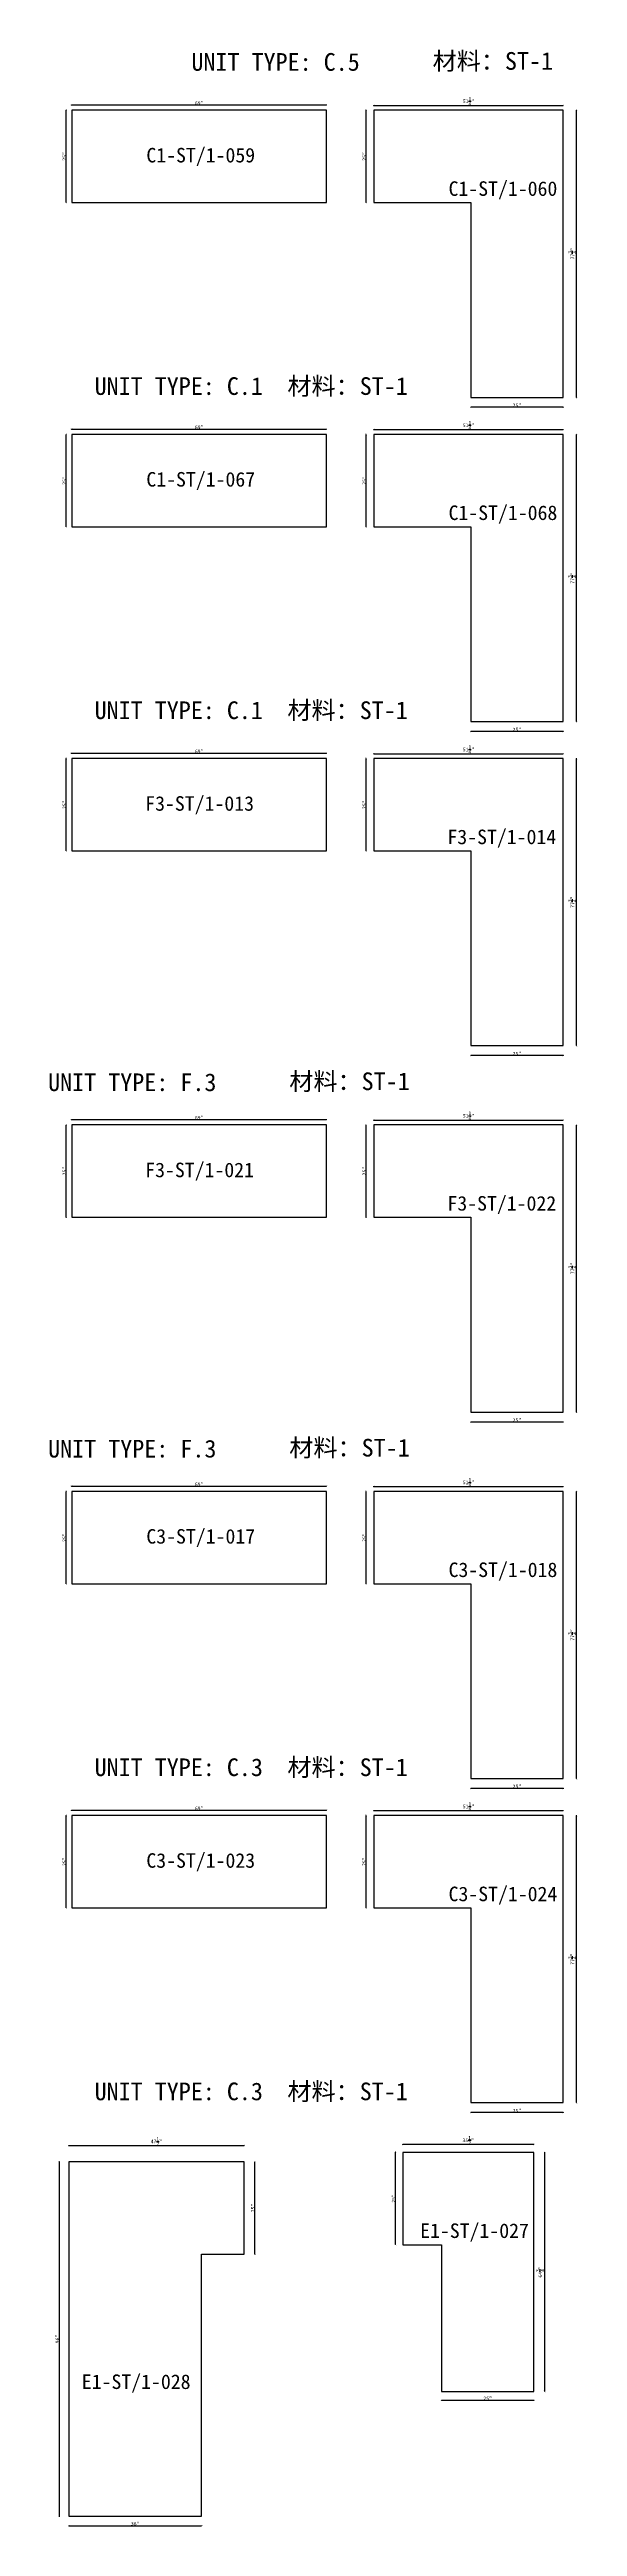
# Model space of a CAD drawing. Header units: millimetres. Extents: x -46962 to 137822, y -48342 to 2116.
# Drawn here: x 15665 to 19297, y -30064 to -13028 of the extents above; entities that cross this region are included whole.
import ezdxf
from ezdxf.enums import TextEntityAlignment as Align

# ---------------------------------------------------------------- set-up
doc = ezdxf.new("R2010")
doc.units = ezdxf.units.MM
doc.layers.add('COUNTERTOP_NUMBER', color=3, linetype='Continuous')
doc.layers.add('COUNTERTOPS', color=7, linetype='Continuous')
doc.styles.add('样式 1', font='')
doc.styles.get('样式 1').set_extended_font_data('NSimSun')
doc.dimstyles.new('副本 ISO-25', dxfattribs={"dimtxt": 25, "dimasz": 10, "dimexe": 1.5, "dimexo": 0.5, "dimtad": 1, "dimlfac": 0.03937, "dimlunit": 5, "dimtxsty": '样式 1', "dimblk": 'ARCHTICK', "dimcen": 2.5, "dimclrd": 256, "dimclrt": 1, "dimazin": 3, "dimtfac": 1, "dimtmove": 0, "dimatfit": 3, "dimfxlon": 1})

# ---------------------------------------------------------------- blocks, each defined once
blk = doc.blocks.new('_ArchTick')
at = {"color": 0, "linetype": 'ByBlock', "const_width": 0.15}
blk.add_lwpolyline([(-0.5, -0.5), (0.5, 0.5)], dxfattribs=at)
blk = doc.blocks.new('*D789')
at = {"color": 0, "lineweight": -2, "transparency": 16777216}
for p, q in [((15781, -13445), (15779, -13445)), ((15781, -14080), (15779, -14080))]:
    blk.add_line(p, q, dxfattribs=at)
at = {"lineweight": -2, "transparency": 16777216}
blk.add_line((15780, -14080), (15780, -13445), dxfattribs=at)
at = {"layer": 'Defpoints', "color": 0, "transparency": 16777216}
for p in [(15780, -13445), (15817, -13445), (15817, -14080)]:
    blk.add_point(p, dxfattribs=at)
at = {"lineweight": -2, "transparency": 16777216, "xscale": 10, "yscale": 10, "zscale": 10}
for p, rotation in [((15780, -13445), 90), ((15780, -14080), 270)]:
    blk.add_blockref('_ArchTick', p, dxfattribs=dict(at, rotation=rotation))
at = {"color": 1, "transparency": 16777216, "insert": (15767, -13763), "char_height": 25, "attachment_point": 5, "rotation": 90, "style": '样式 1'}
blk.add_mtext('\\A1;25"', dxfattribs=at)
blk = doc.blocks.new('*D790')
at = {"color": 0, "lineweight": -2, "transparency": 16777216}
for p, q in [((15817, -13410), (15817, -13407)), ((17570, -13410), (17570, -13407))]:
    blk.add_line(p, q, dxfattribs=at)
at = {"lineweight": -2, "transparency": 16777216}
blk.add_line((15817, -13409), (17570, -13409), dxfattribs=at)
at = {"layer": 'Defpoints', "color": 0, "transparency": 16777216}
for p in [(15817, -13445), (17570, -13409), (17570, -13445)]:
    blk.add_point(p, dxfattribs=at)
at = {"lineweight": -2, "transparency": 16777216, "xscale": 10, "yscale": 10, "zscale": 10, "rotation": 180}
blk.add_blockref('_ArchTick', (15817, -13409), dxfattribs=at)
at = {"lineweight": -2, "transparency": 16777216, "xscale": 10, "yscale": 10, "zscale": 10}
blk.add_blockref('_ArchTick', (17570, -13409), dxfattribs=at)
at = {"color": 1, "transparency": 16777216, "insert": (16694, -13396), "char_height": 25, "attachment_point": 5, "style": '样式 1'}
blk.add_mtext('\\A1;69"', dxfattribs=at)
blk = doc.blocks.new('*D791')
at = {"color": 0, "lineweight": -2, "transparency": 16777216}
for p, q in [((17896, -13413), (17896, -13410)), ((19198, -13413), (19198, -13410))]:
    blk.add_line(p, q, dxfattribs=at)
at = {"lineweight": -2, "transparency": 16777216}
blk.add_line((17896, -13412), (19198, -13412), dxfattribs=at)
at = {"layer": 'Defpoints', "color": 0, "transparency": 16777216}
for p in [(17896, -13445), (19198, -13412), (19198, -13445)]:
    blk.add_point(p, dxfattribs=at)
at = {"lineweight": -2, "transparency": 16777216, "xscale": 10, "yscale": 10, "zscale": 10, "rotation": 180}
blk.add_blockref('_ArchTick', (17896, -13412), dxfattribs=at)
at = {"lineweight": -2, "transparency": 16777216, "xscale": 10, "yscale": 10, "zscale": 10}
blk.add_blockref('_ArchTick', (19198, -13412), dxfattribs=at)
at = {"color": 1, "transparency": 16777216, "insert": (18547, -13383), "char_height": 25, "attachment_point": 5, "style": '样式 1'}
blk.add_mtext('\\A1;51{\\H1x;\\S1/4;}"', dxfattribs=at)
blk = doc.blocks.new('*D792')
at = {"color": 0, "lineweight": -2, "transparency": 16777216}
for p, q in [((17844, -13445), (17841, -13445)), ((17844, -14080), (17841, -14080))]:
    blk.add_line(p, q, dxfattribs=at)
at = {"lineweight": -2, "transparency": 16777216}
blk.add_line((17843, -14080), (17843, -13445), dxfattribs=at)
at = {"layer": 'Defpoints', "color": 0, "transparency": 16777216}
for p in [(17843, -13445), (17896, -13445), (17896, -14080)]:
    blk.add_point(p, dxfattribs=at)
at = {"lineweight": -2, "transparency": 16777216, "xscale": 10, "yscale": 10, "zscale": 10}
for p, rotation in [((17843, -13445), 90), ((17843, -14080), 270)]:
    blk.add_blockref('_ArchTick', p, dxfattribs=dict(at, rotation=rotation))
at = {"color": 1, "transparency": 16777216, "insert": (17830, -13763), "char_height": 25, "attachment_point": 5, "rotation": 90, "style": '样式 1'}
blk.add_mtext('\\A1;25"', dxfattribs=at)
blk = doc.blocks.new('*D785')
at = {"color": 0, "lineweight": -2, "transparency": 16777216}
for p, q in [((18563, -15487), (18563, -15490)), ((19198, -15487), (19198, -15490))]:
    blk.add_line(p, q, dxfattribs=at)
at = {"lineweight": -2, "transparency": 16777216}
blk.add_line((19198, -15488), (18563, -15488), dxfattribs=at)
at = {"layer": 'Defpoints', "color": 0, "transparency": 16777216}
for p in [(18563, -15420), (18563, -15488), (19198, -15420)]:
    blk.add_point(p, dxfattribs=at)
at = {"lineweight": -2, "transparency": 16777216, "xscale": 10, "yscale": 10, "zscale": 10, "rotation": 180}
blk.add_blockref('_ArchTick', (18563, -15488), dxfattribs=at)
at = {"lineweight": -2, "transparency": 16777216, "xscale": 10, "yscale": 10, "zscale": 10}
blk.add_blockref('_ArchTick', (19198, -15488), dxfattribs=at)
at = {"color": 1, "transparency": 16777216, "insert": (18880, -15475), "char_height": 25, "attachment_point": 5, "style": '样式 1'}
blk.add_mtext('\\A1;25"', dxfattribs=at)
blk = doc.blocks.new('*D786')
at = {"color": 0, "lineweight": -2, "transparency": 16777216}
for p, q in [((19290, -13445), (19293, -13445)), ((19290, -15420), (19293, -15420))]:
    blk.add_line(p, q, dxfattribs=at)
at = {"lineweight": -2, "transparency": 16777216}
blk.add_line((19291, -15420), (19291, -13445), dxfattribs=at)
at = {"layer": 'Defpoints', "color": 0, "transparency": 16777216}
for p in [(19198, -13445), (19291, -13445), (19198, -15420)]:
    blk.add_point(p, dxfattribs=at)
at = {"lineweight": -2, "transparency": 16777216, "xscale": 10, "yscale": 10, "zscale": 10}
for p, rotation in [((19291, -13445), 90), ((19291, -15420), 270)]:
    blk.add_blockref('_ArchTick', p, dxfattribs=dict(at, rotation=rotation))
at = {"color": 1, "transparency": 16777216, "insert": (19262, -14432), "char_height": 25, "attachment_point": 5, "rotation": 90, "style": '样式 1'}
blk.add_mtext('\\A1;77{\\H1x;\\S3/4;}"', dxfattribs=at)
blk = doc.blocks.new('*D799')
at = {"color": 0, "lineweight": -2, "transparency": 16777216}
for p, q in [((15781, -15675), (15779, -15675)), ((15781, -16310), (15779, -16310))]:
    blk.add_line(p, q, dxfattribs=at)
at = {"lineweight": -2, "transparency": 16777216}
blk.add_line((15780, -16310), (15780, -15675), dxfattribs=at)
at = {"layer": 'Defpoints', "color": 0, "transparency": 16777216}
for p in [(15780, -15675), (15817, -15675), (15817, -16310)]:
    blk.add_point(p, dxfattribs=at)
at = {"lineweight": -2, "transparency": 16777216, "xscale": 10, "yscale": 10, "zscale": 10}
for p, rotation in [((15780, -15675), 90), ((15780, -16310), 270)]:
    blk.add_blockref('_ArchTick', p, dxfattribs=dict(at, rotation=rotation))
at = {"color": 1, "transparency": 16777216, "insert": (15767, -15992), "char_height": 25, "attachment_point": 5, "rotation": 90, "style": '样式 1'}
blk.add_mtext('\\A1;25"', dxfattribs=at)
blk = doc.blocks.new('*D800')
at = {"color": 0, "lineweight": -2, "transparency": 16777216}
for p, q in [((15817, -15639), (15817, -15637)), ((17570, -15639), (17570, -15637))]:
    blk.add_line(p, q, dxfattribs=at)
at = {"lineweight": -2, "transparency": 16777216}
blk.add_line((15817, -15638), (17570, -15638), dxfattribs=at)
at = {"layer": 'Defpoints', "color": 0, "transparency": 16777216}
for p in [(17570, -15638), (15817, -15675), (17570, -15675)]:
    blk.add_point(p, dxfattribs=at)
at = {"lineweight": -2, "transparency": 16777216, "xscale": 10, "yscale": 10, "zscale": 10, "rotation": 180}
blk.add_blockref('_ArchTick', (15817, -15638), dxfattribs=at)
at = {"lineweight": -2, "transparency": 16777216, "xscale": 10, "yscale": 10, "zscale": 10}
blk.add_blockref('_ArchTick', (17570, -15638), dxfattribs=at)
at = {"color": 1, "transparency": 16777216, "insert": (16694, -15625), "char_height": 25, "attachment_point": 5, "style": '样式 1'}
blk.add_mtext('\\A1;69"', dxfattribs=at)
blk = doc.blocks.new('*D801')
at = {"color": 0, "lineweight": -2, "transparency": 16777216}
for p, q in [((17896, -15643), (17896, -15640)), ((19198, -15643), (19198, -15640))]:
    blk.add_line(p, q, dxfattribs=at)
at = {"lineweight": -2, "transparency": 16777216}
blk.add_line((17896, -15642), (19198, -15642), dxfattribs=at)
at = {"layer": 'Defpoints', "color": 0, "transparency": 16777216}
for p in [(19198, -15642), (17896, -15675), (19198, -15675)]:
    blk.add_point(p, dxfattribs=at)
at = {"lineweight": -2, "transparency": 16777216, "xscale": 10, "yscale": 10, "zscale": 10, "rotation": 180}
blk.add_blockref('_ArchTick', (17896, -15642), dxfattribs=at)
at = {"lineweight": -2, "transparency": 16777216, "xscale": 10, "yscale": 10, "zscale": 10}
blk.add_blockref('_ArchTick', (19198, -15642), dxfattribs=at)
at = {"color": 1, "transparency": 16777216, "insert": (18547, -15612), "char_height": 25, "attachment_point": 5, "style": '样式 1'}
blk.add_mtext('\\A1;51{\\H1x;\\S1/4;}"', dxfattribs=at)
blk = doc.blocks.new('*D802')
at = {"color": 0, "lineweight": -2, "transparency": 16777216}
for p, q in [((17844, -15675), (17841, -15675)), ((17844, -16310), (17841, -16310))]:
    blk.add_line(p, q, dxfattribs=at)
at = {"lineweight": -2, "transparency": 16777216}
blk.add_line((17843, -16310), (17843, -15675), dxfattribs=at)
at = {"layer": 'Defpoints', "color": 0, "transparency": 16777216}
for p in [(17843, -15675), (17896, -15675), (17896, -16310)]:
    blk.add_point(p, dxfattribs=at)
at = {"lineweight": -2, "transparency": 16777216, "xscale": 10, "yscale": 10, "zscale": 10}
for p, rotation in [((17843, -15675), 90), ((17843, -16310), 270)]:
    blk.add_blockref('_ArchTick', p, dxfattribs=dict(at, rotation=rotation))
at = {"color": 1, "transparency": 16777216, "insert": (17830, -15992), "char_height": 25, "attachment_point": 5, "rotation": 90, "style": '样式 1'}
blk.add_mtext('\\A1;25"', dxfattribs=at)
blk = doc.blocks.new('*D795')
at = {"color": 0, "lineweight": -2, "transparency": 16777216}
for p, q in [((18563, -17717), (18563, -17719)), ((19198, -17717), (19198, -17719))]:
    blk.add_line(p, q, dxfattribs=at)
at = {"lineweight": -2, "transparency": 16777216}
blk.add_line((19198, -17718), (18563, -17718), dxfattribs=at)
at = {"layer": 'Defpoints', "color": 0, "transparency": 16777216}
for p in [(18563, -17649), (18563, -17718), (19198, -17649)]:
    blk.add_point(p, dxfattribs=at)
at = {"lineweight": -2, "transparency": 16777216, "xscale": 10, "yscale": 10, "zscale": 10, "rotation": 180}
blk.add_blockref('_ArchTick', (18563, -17718), dxfattribs=at)
at = {"lineweight": -2, "transparency": 16777216, "xscale": 10, "yscale": 10, "zscale": 10}
blk.add_blockref('_ArchTick', (19198, -17718), dxfattribs=at)
at = {"color": 1, "transparency": 16777216, "insert": (18880, -17705), "char_height": 25, "attachment_point": 5, "style": '样式 1'}
blk.add_mtext('\\A1;25"', dxfattribs=at)
blk = doc.blocks.new('*D796')
at = {"color": 0, "lineweight": -2, "transparency": 16777216}
for p, q in [((19290, -15675), (19293, -15675)), ((19290, -17649), (19293, -17649))]:
    blk.add_line(p, q, dxfattribs=at)
at = {"lineweight": -2, "transparency": 16777216}
blk.add_line((19291, -17649), (19291, -15675), dxfattribs=at)
at = {"layer": 'Defpoints', "color": 0, "transparency": 16777216}
for p in [(19198, -15675), (19291, -15675), (19198, -17649)]:
    blk.add_point(p, dxfattribs=at)
at = {"lineweight": -2, "transparency": 16777216, "xscale": 10, "yscale": 10, "zscale": 10}
for p, rotation in [((19291, -15675), 90), ((19291, -17649), 270)]:
    blk.add_blockref('_ArchTick', p, dxfattribs=dict(at, rotation=rotation))
at = {"color": 1, "transparency": 16777216, "insert": (19262, -16662), "char_height": 25, "attachment_point": 5, "rotation": 90, "style": '样式 1'}
blk.add_mtext('\\A1;77{\\H1x;\\S3/4;}"', dxfattribs=at)
blk = doc.blocks.new('*D805')
at = {"color": 0, "lineweight": -2, "transparency": 16777216}
for p, q in [((15781, -17904), (15779, -17904)), ((15781, -18539), (15779, -18539))]:
    blk.add_line(p, q, dxfattribs=at)
at = {"lineweight": -2, "transparency": 16777216}
blk.add_line((15780, -18539), (15780, -17904), dxfattribs=at)
at = {"layer": 'Defpoints', "color": 0, "transparency": 16777216}
for p in [(15780, -17904), (15817, -17904), (15817, -18539)]:
    blk.add_point(p, dxfattribs=at)
at = {"lineweight": -2, "transparency": 16777216, "xscale": 10, "yscale": 10, "zscale": 10}
for p, rotation in [((15780, -17904), 90), ((15780, -18539), 270)]:
    blk.add_blockref('_ArchTick', p, dxfattribs=dict(at, rotation=rotation))
at = {"color": 1, "transparency": 16777216, "insert": (15767, -18222), "char_height": 25, "attachment_point": 5, "rotation": 90, "style": '样式 1'}
blk.add_mtext('\\A1;25"', dxfattribs=at)
blk = doc.blocks.new('*D806')
at = {"color": 0, "lineweight": -2, "transparency": 16777216}
for p, q in [((15817, -17869), (15817, -17866)), ((17570, -17869), (17570, -17866))]:
    blk.add_line(p, q, dxfattribs=at)
at = {"lineweight": -2, "transparency": 16777216}
blk.add_line((15817, -17868), (17570, -17868), dxfattribs=at)
at = {"layer": 'Defpoints', "color": 0, "transparency": 16777216}
for p in [(17570, -17868), (15817, -17904), (17570, -17904)]:
    blk.add_point(p, dxfattribs=at)
at = {"lineweight": -2, "transparency": 16777216, "xscale": 10, "yscale": 10, "zscale": 10, "rotation": 180}
blk.add_blockref('_ArchTick', (15817, -17868), dxfattribs=at)
at = {"lineweight": -2, "transparency": 16777216, "xscale": 10, "yscale": 10, "zscale": 10}
blk.add_blockref('_ArchTick', (17570, -17868), dxfattribs=at)
at = {"color": 1, "transparency": 16777216, "insert": (16694, -17855), "char_height": 25, "attachment_point": 5, "style": '样式 1'}
blk.add_mtext('\\A1;69"', dxfattribs=at)
blk = doc.blocks.new('*D807')
at = {"color": 0, "lineweight": -2, "transparency": 16777216}
for p, q in [((17896, -17872), (17896, -17870)), ((19198, -17872), (19198, -17870))]:
    blk.add_line(p, q, dxfattribs=at)
at = {"lineweight": -2, "transparency": 16777216}
blk.add_line((17896, -17871), (19198, -17871), dxfattribs=at)
at = {"layer": 'Defpoints', "color": 0, "transparency": 16777216}
for p in [(19198, -17871), (17896, -17904), (19198, -17904)]:
    blk.add_point(p, dxfattribs=at)
at = {"lineweight": -2, "transparency": 16777216, "xscale": 10, "yscale": 10, "zscale": 10, "rotation": 180}
blk.add_blockref('_ArchTick', (17896, -17871), dxfattribs=at)
at = {"lineweight": -2, "transparency": 16777216, "xscale": 10, "yscale": 10, "zscale": 10}
blk.add_blockref('_ArchTick', (19198, -17871), dxfattribs=at)
at = {"color": 1, "transparency": 16777216, "insert": (18547, -17842), "char_height": 25, "attachment_point": 5, "style": '样式 1'}
blk.add_mtext('\\A1;51{\\H1x;\\S1/4;}"', dxfattribs=at)
blk = doc.blocks.new('*D808')
at = {"color": 0, "lineweight": -2, "transparency": 16777216}
for p, q in [((17844, -17904), (17841, -17904)), ((17844, -18539), (17841, -18539))]:
    blk.add_line(p, q, dxfattribs=at)
at = {"lineweight": -2, "transparency": 16777216}
blk.add_line((17843, -18539), (17843, -17904), dxfattribs=at)
at = {"layer": 'Defpoints', "color": 0, "transparency": 16777216}
for p in [(17843, -17904), (17896, -17904), (17896, -18539)]:
    blk.add_point(p, dxfattribs=at)
at = {"lineweight": -2, "transparency": 16777216, "xscale": 10, "yscale": 10, "zscale": 10}
for p, rotation in [((17843, -17904), 90), ((17843, -18539), 270)]:
    blk.add_blockref('_ArchTick', p, dxfattribs=dict(at, rotation=rotation))
at = {"color": 1, "transparency": 16777216, "insert": (17830, -18222), "char_height": 25, "attachment_point": 5, "rotation": 90, "style": '样式 1'}
blk.add_mtext('\\A1;25"', dxfattribs=at)
blk = doc.blocks.new('*D809')
at = {"color": 0, "lineweight": -2, "transparency": 16777216}
for p, q in [((18563, -19946), (18563, -19949)), ((19198, -19946), (19198, -19949))]:
    blk.add_line(p, q, dxfattribs=at)
at = {"lineweight": -2, "transparency": 16777216}
blk.add_line((19198, -19947), (18563, -19947), dxfattribs=at)
at = {"layer": 'Defpoints', "color": 0, "transparency": 16777216}
for p in [(18563, -19879), (19198, -19879), (18563, -19947)]:
    blk.add_point(p, dxfattribs=at)
at = {"lineweight": -2, "transparency": 16777216, "xscale": 10, "yscale": 10, "zscale": 10, "rotation": 180}
blk.add_blockref('_ArchTick', (18563, -19947), dxfattribs=at)
at = {"lineweight": -2, "transparency": 16777216, "xscale": 10, "yscale": 10, "zscale": 10}
blk.add_blockref('_ArchTick', (19198, -19947), dxfattribs=at)
at = {"color": 1, "transparency": 16777216, "insert": (18880, -19934), "char_height": 25, "attachment_point": 5, "style": '样式 1'}
blk.add_mtext('\\A1;25"', dxfattribs=at)
blk = doc.blocks.new('*D810')
at = {"color": 0, "lineweight": -2, "transparency": 16777216}
for p, q in [((19290, -17904), (19293, -17904)), ((19290, -19879), (19293, -19879))]:
    blk.add_line(p, q, dxfattribs=at)
at = {"lineweight": -2, "transparency": 16777216}
blk.add_line((19291, -19879), (19291, -17904), dxfattribs=at)
at = {"layer": 'Defpoints', "color": 0, "transparency": 16777216}
for p in [(19198, -17904), (19291, -17904), (19198, -19879)]:
    blk.add_point(p, dxfattribs=at)
at = {"lineweight": -2, "transparency": 16777216, "xscale": 10, "yscale": 10, "zscale": 10}
for p, rotation in [((19291, -17904), 90), ((19291, -19879), 270)]:
    blk.add_blockref('_ArchTick', p, dxfattribs=dict(at, rotation=rotation))
at = {"color": 1, "transparency": 16777216, "insert": (19262, -18892), "char_height": 25, "attachment_point": 5, "rotation": 90, "style": '样式 1'}
blk.add_mtext('\\A1;77{\\H1x;\\S3/4;}"', dxfattribs=at)
blk = doc.blocks.new('*D817')
at = {"color": 0, "lineweight": -2, "transparency": 16777216}
for p, q in [((15781, -20425), (15779, -20425)), ((15781, -21060), (15779, -21060))]:
    blk.add_line(p, q, dxfattribs=at)
at = {"lineweight": -2, "transparency": 16777216}
blk.add_line((15780, -21060), (15780, -20425), dxfattribs=at)
at = {"layer": 'Defpoints', "color": 0, "transparency": 16777216}
for p in [(15780, -20425), (15817, -20425), (15817, -21060)]:
    blk.add_point(p, dxfattribs=at)
at = {"lineweight": -2, "transparency": 16777216, "xscale": 10, "yscale": 10, "zscale": 10}
for p, rotation in [((15780, -20425), 90), ((15780, -21060), 270)]:
    blk.add_blockref('_ArchTick', p, dxfattribs=dict(at, rotation=rotation))
at = {"color": 1, "transparency": 16777216, "insert": (15767, -20742), "char_height": 25, "attachment_point": 5, "rotation": 90, "style": '样式 1'}
blk.add_mtext('\\A1;25"', dxfattribs=at)
blk = doc.blocks.new('*D818')
at = {"color": 0, "lineweight": -2, "transparency": 16777216}
for p, q in [((15817, -20389), (15817, -20387)), ((17570, -20389), (17570, -20387))]:
    blk.add_line(p, q, dxfattribs=at)
at = {"lineweight": -2, "transparency": 16777216}
blk.add_line((15817, -20388), (17570, -20388), dxfattribs=at)
at = {"layer": 'Defpoints', "color": 0, "transparency": 16777216}
for p in [(15817, -20425), (17570, -20388), (17570, -20425)]:
    blk.add_point(p, dxfattribs=at)
at = {"lineweight": -2, "transparency": 16777216, "xscale": 10, "yscale": 10, "zscale": 10, "rotation": 180}
blk.add_blockref('_ArchTick', (15817, -20388), dxfattribs=at)
at = {"lineweight": -2, "transparency": 16777216, "xscale": 10, "yscale": 10, "zscale": 10}
blk.add_blockref('_ArchTick', (17570, -20388), dxfattribs=at)
at = {"color": 1, "transparency": 16777216, "insert": (16694, -20375), "char_height": 25, "attachment_point": 5, "style": '样式 1'}
blk.add_mtext('\\A1;69"', dxfattribs=at)
blk = doc.blocks.new('*D819')
at = {"color": 0, "lineweight": -2, "transparency": 16777216}
for p, q in [((17896, -20392), (17896, -20390)), ((19198, -20392), (19198, -20390))]:
    blk.add_line(p, q, dxfattribs=at)
at = {"lineweight": -2, "transparency": 16777216}
blk.add_line((17896, -20391), (19198, -20391), dxfattribs=at)
at = {"layer": 'Defpoints', "color": 0, "transparency": 16777216}
for p in [(17896, -20425), (19198, -20391), (19198, -20425)]:
    blk.add_point(p, dxfattribs=at)
at = {"lineweight": -2, "transparency": 16777216, "xscale": 10, "yscale": 10, "zscale": 10, "rotation": 180}
blk.add_blockref('_ArchTick', (17896, -20391), dxfattribs=at)
at = {"lineweight": -2, "transparency": 16777216, "xscale": 10, "yscale": 10, "zscale": 10}
blk.add_blockref('_ArchTick', (19198, -20391), dxfattribs=at)
at = {"color": 1, "transparency": 16777216, "insert": (18547, -20362), "char_height": 25, "attachment_point": 5, "style": '样式 1'}
blk.add_mtext('\\A1;51{\\H1x;\\S1/4;}"', dxfattribs=at)
blk = doc.blocks.new('*D820')
at = {"color": 0, "lineweight": -2, "transparency": 16777216}
for p, q in [((17844, -20425), (17841, -20425)), ((17844, -21060), (17841, -21060))]:
    blk.add_line(p, q, dxfattribs=at)
at = {"lineweight": -2, "transparency": 16777216}
blk.add_line((17843, -21060), (17843, -20425), dxfattribs=at)
at = {"layer": 'Defpoints', "color": 0, "transparency": 16777216}
for p in [(17843, -20425), (17896, -20425), (17896, -21060)]:
    blk.add_point(p, dxfattribs=at)
at = {"lineweight": -2, "transparency": 16777216, "xscale": 10, "yscale": 10, "zscale": 10}
for p, rotation in [((17843, -20425), 90), ((17843, -21060), 270)]:
    blk.add_blockref('_ArchTick', p, dxfattribs=dict(at, rotation=rotation))
at = {"color": 1, "transparency": 16777216, "insert": (17830, -20742), "char_height": 25, "attachment_point": 5, "rotation": 90, "style": '样式 1'}
blk.add_mtext('\\A1;25"', dxfattribs=at)
blk = doc.blocks.new('*D821')
at = {"color": 0, "lineweight": -2, "transparency": 16777216}
for p, q in [((18563, -22467), (18563, -22469)), ((19198, -22467), (19198, -22469))]:
    blk.add_line(p, q, dxfattribs=at)
at = {"lineweight": -2, "transparency": 16777216}
blk.add_line((19198, -22468), (18563, -22468), dxfattribs=at)
at = {"layer": 'Defpoints', "color": 0, "transparency": 16777216}
for p in [(18563, -22399), (18563, -22468), (19198, -22399)]:
    blk.add_point(p, dxfattribs=at)
at = {"lineweight": -2, "transparency": 16777216, "xscale": 10, "yscale": 10, "zscale": 10, "rotation": 180}
blk.add_blockref('_ArchTick', (18563, -22468), dxfattribs=at)
at = {"lineweight": -2, "transparency": 16777216, "xscale": 10, "yscale": 10, "zscale": 10}
blk.add_blockref('_ArchTick', (19198, -22468), dxfattribs=at)
at = {"color": 1, "transparency": 16777216, "insert": (18880, -22455), "char_height": 25, "attachment_point": 5, "style": '样式 1'}
blk.add_mtext('\\A1;25"', dxfattribs=at)
blk = doc.blocks.new('*D822')
at = {"color": 0, "lineweight": -2, "transparency": 16777216}
for p, q in [((19290, -20425), (19293, -20425)), ((19290, -22399), (19293, -22399))]:
    blk.add_line(p, q, dxfattribs=at)
at = {"lineweight": -2, "transparency": 16777216}
blk.add_line((19291, -22399), (19291, -20425), dxfattribs=at)
at = {"layer": 'Defpoints', "color": 0, "transparency": 16777216}
for p in [(19198, -20425), (19291, -20425), (19198, -22399)]:
    blk.add_point(p, dxfattribs=at)
at = {"lineweight": -2, "transparency": 16777216, "xscale": 10, "yscale": 10, "zscale": 10}
for p, rotation in [((19291, -20425), 90), ((19291, -22399), 270)]:
    blk.add_blockref('_ArchTick', p, dxfattribs=dict(at, rotation=rotation))
at = {"color": 1, "transparency": 16777216, "insert": (19262, -21412), "char_height": 25, "attachment_point": 5, "rotation": 90, "style": '样式 1'}
blk.add_mtext('\\A1;77{\\H1x;\\S3/4;}"', dxfattribs=at)
blk = doc.blocks.new('*D833')
at = {"color": 0, "lineweight": -2, "transparency": 16777216}
for p, q in [((15781, -22945), (15779, -22945)), ((15781, -23580), (15779, -23580))]:
    blk.add_line(p, q, dxfattribs=at)
at = {"lineweight": -2, "transparency": 16777216}
blk.add_line((15780, -23580), (15780, -22945), dxfattribs=at)
at = {"layer": 'Defpoints', "color": 0, "transparency": 16777216}
for p in [(15780, -22945), (15817, -22945), (15817, -23580)]:
    blk.add_point(p, dxfattribs=at)
at = {"lineweight": -2, "transparency": 16777216, "xscale": 10, "yscale": 10, "zscale": 10}
for p, rotation in [((15780, -22945), 90), ((15780, -23580), 270)]:
    blk.add_blockref('_ArchTick', p, dxfattribs=dict(at, rotation=rotation))
at = {"color": 1, "transparency": 16777216, "insert": (15767, -23263), "char_height": 25, "attachment_point": 5, "rotation": 90, "style": '样式 1'}
blk.add_mtext('\\A1;25"', dxfattribs=at)
blk = doc.blocks.new('*D834')
at = {"color": 0, "lineweight": -2, "transparency": 16777216}
for p, q in [((15817, -22910), (15817, -22907)), ((17570, -22910), (17570, -22907))]:
    blk.add_line(p, q, dxfattribs=at)
at = {"lineweight": -2, "transparency": 16777216}
blk.add_line((15817, -22909), (17570, -22909), dxfattribs=at)
at = {"layer": 'Defpoints', "color": 0, "transparency": 16777216}
for p in [(15817, -22945), (17570, -22909), (17570, -22945)]:
    blk.add_point(p, dxfattribs=at)
at = {"lineweight": -2, "transparency": 16777216, "xscale": 10, "yscale": 10, "zscale": 10, "rotation": 180}
blk.add_blockref('_ArchTick', (15817, -22909), dxfattribs=at)
at = {"lineweight": -2, "transparency": 16777216, "xscale": 10, "yscale": 10, "zscale": 10}
blk.add_blockref('_ArchTick', (17570, -22909), dxfattribs=at)
at = {"color": 1, "transparency": 16777216, "insert": (16694, -22896), "char_height": 25, "attachment_point": 5, "style": '样式 1'}
blk.add_mtext('\\A1;69"', dxfattribs=at)
blk = doc.blocks.new('*D835')
at = {"color": 0, "lineweight": -2, "transparency": 16777216}
for p, q in [((17896, -22913), (17896, -22910)), ((19198, -22913), (19198, -22910))]:
    blk.add_line(p, q, dxfattribs=at)
at = {"lineweight": -2, "transparency": 16777216}
blk.add_line((17896, -22912), (19198, -22912), dxfattribs=at)
at = {"layer": 'Defpoints', "color": 0, "transparency": 16777216}
for p in [(17896, -22945), (19198, -22912), (19198, -22945)]:
    blk.add_point(p, dxfattribs=at)
at = {"lineweight": -2, "transparency": 16777216, "xscale": 10, "yscale": 10, "zscale": 10, "rotation": 180}
blk.add_blockref('_ArchTick', (17896, -22912), dxfattribs=at)
at = {"lineweight": -2, "transparency": 16777216, "xscale": 10, "yscale": 10, "zscale": 10}
blk.add_blockref('_ArchTick', (19198, -22912), dxfattribs=at)
at = {"color": 1, "transparency": 16777216, "insert": (18547, -22883), "char_height": 25, "attachment_point": 5, "style": '样式 1'}
blk.add_mtext('\\A1;51{\\H1x;\\S1/4;}"', dxfattribs=at)
blk = doc.blocks.new('*D836')
at = {"color": 0, "lineweight": -2, "transparency": 16777216}
for p, q in [((17844, -22945), (17841, -22945)), ((17844, -23580), (17841, -23580))]:
    blk.add_line(p, q, dxfattribs=at)
at = {"lineweight": -2, "transparency": 16777216}
blk.add_line((17843, -23580), (17843, -22945), dxfattribs=at)
at = {"layer": 'Defpoints', "color": 0, "transparency": 16777216}
for p in [(17843, -22945), (17896, -22945), (17896, -23580)]:
    blk.add_point(p, dxfattribs=at)
at = {"lineweight": -2, "transparency": 16777216, "xscale": 10, "yscale": 10, "zscale": 10}
for p, rotation in [((17843, -22945), 90), ((17843, -23580), 270)]:
    blk.add_blockref('_ArchTick', p, dxfattribs=dict(at, rotation=rotation))
at = {"color": 1, "transparency": 16777216, "insert": (17830, -23263), "char_height": 25, "attachment_point": 5, "rotation": 90, "style": '样式 1'}
blk.add_mtext('\\A1;25"', dxfattribs=at)
blk = doc.blocks.new('*D837')
at = {"color": 0, "lineweight": -2, "transparency": 16777216}
for p, q in [((18563, -24987), (18563, -24990)), ((19198, -24987), (19198, -24990))]:
    blk.add_line(p, q, dxfattribs=at)
at = {"lineweight": -2, "transparency": 16777216}
blk.add_line((19198, -24988), (18563, -24988), dxfattribs=at)
at = {"layer": 'Defpoints', "color": 0, "transparency": 16777216}
for p in [(18563, -24920), (18563, -24988), (19198, -24920)]:
    blk.add_point(p, dxfattribs=at)
at = {"lineweight": -2, "transparency": 16777216, "xscale": 10, "yscale": 10, "zscale": 10, "rotation": 180}
blk.add_blockref('_ArchTick', (18563, -24988), dxfattribs=at)
at = {"lineweight": -2, "transparency": 16777216, "xscale": 10, "yscale": 10, "zscale": 10}
blk.add_blockref('_ArchTick', (19198, -24988), dxfattribs=at)
at = {"color": 1, "transparency": 16777216, "insert": (18880, -24975), "char_height": 25, "attachment_point": 5, "style": '样式 1'}
blk.add_mtext('\\A1;25"', dxfattribs=at)
blk = doc.blocks.new('*D838')
at = {"color": 0, "lineweight": -2, "transparency": 16777216}
for p, q in [((19290, -22945), (19293, -22945)), ((19290, -24920), (19293, -24920))]:
    blk.add_line(p, q, dxfattribs=at)
at = {"lineweight": -2, "transparency": 16777216}
blk.add_line((19291, -24920), (19291, -22945), dxfattribs=at)
at = {"layer": 'Defpoints', "color": 0, "transparency": 16777216}
for p in [(19198, -22945), (19291, -22945), (19198, -24920)]:
    blk.add_point(p, dxfattribs=at)
at = {"lineweight": -2, "transparency": 16777216, "xscale": 10, "yscale": 10, "zscale": 10}
for p, rotation in [((19291, -22945), 90), ((19291, -24920), 270)]:
    blk.add_blockref('_ArchTick', p, dxfattribs=dict(at, rotation=rotation))
at = {"color": 1, "transparency": 16777216, "insert": (19262, -23932), "char_height": 25, "attachment_point": 5, "rotation": 90, "style": '样式 1'}
blk.add_mtext('\\A1;77{\\H1x;\\S3/4;}"', dxfattribs=at)
blk = doc.blocks.new('*D845')
at = {"color": 0, "lineweight": -2, "transparency": 16777216}
for p, q in [((15781, -25175), (15779, -25175)), ((15781, -25810), (15779, -25810))]:
    blk.add_line(p, q, dxfattribs=at)
at = {"lineweight": -2, "transparency": 16777216}
blk.add_line((15780, -25810), (15780, -25175), dxfattribs=at)
at = {"layer": 'Defpoints', "color": 0, "transparency": 16777216}
for p in [(15780, -25175), (15817, -25175), (15817, -25810)]:
    blk.add_point(p, dxfattribs=at)
at = {"lineweight": -2, "transparency": 16777216, "xscale": 10, "yscale": 10, "zscale": 10}
for p, rotation in [((15780, -25175), 90), ((15780, -25810), 270)]:
    blk.add_blockref('_ArchTick', p, dxfattribs=dict(at, rotation=rotation))
at = {"color": 1, "transparency": 16777216, "insert": (15767, -25492), "char_height": 25, "attachment_point": 5, "rotation": 90, "style": '样式 1'}
blk.add_mtext('\\A1;25"', dxfattribs=at)
blk = doc.blocks.new('*D846')
at = {"color": 0, "lineweight": -2, "transparency": 16777216}
for p, q in [((15817, -25139), (15817, -25137)), ((17570, -25139), (17570, -25137))]:
    blk.add_line(p, q, dxfattribs=at)
at = {"lineweight": -2, "transparency": 16777216}
blk.add_line((15817, -25138), (17570, -25138), dxfattribs=at)
at = {"layer": 'Defpoints', "color": 0, "transparency": 16777216}
for p in [(15817, -25175), (17570, -25138), (17570, -25175)]:
    blk.add_point(p, dxfattribs=at)
at = {"lineweight": -2, "transparency": 16777216, "xscale": 10, "yscale": 10, "zscale": 10, "rotation": 180}
blk.add_blockref('_ArchTick', (15817, -25138), dxfattribs=at)
at = {"lineweight": -2, "transparency": 16777216, "xscale": 10, "yscale": 10, "zscale": 10}
blk.add_blockref('_ArchTick', (17570, -25138), dxfattribs=at)
at = {"color": 1, "transparency": 16777216, "insert": (16694, -25125), "char_height": 25, "attachment_point": 5, "style": '样式 1'}
blk.add_mtext('\\A1;69"', dxfattribs=at)
blk = doc.blocks.new('*D847')
at = {"color": 0, "lineweight": -2, "transparency": 16777216}
for p, q in [((17896, -25142), (17896, -25140)), ((19198, -25142), (19198, -25140))]:
    blk.add_line(p, q, dxfattribs=at)
at = {"lineweight": -2, "transparency": 16777216}
blk.add_line((17896, -25141), (19198, -25141), dxfattribs=at)
at = {"layer": 'Defpoints', "color": 0, "transparency": 16777216}
for p in [(17896, -25175), (19198, -25141), (19198, -25175)]:
    blk.add_point(p, dxfattribs=at)
at = {"lineweight": -2, "transparency": 16777216, "xscale": 10, "yscale": 10, "zscale": 10, "rotation": 180}
blk.add_blockref('_ArchTick', (17896, -25141), dxfattribs=at)
at = {"lineweight": -2, "transparency": 16777216, "xscale": 10, "yscale": 10, "zscale": 10}
blk.add_blockref('_ArchTick', (19198, -25141), dxfattribs=at)
at = {"color": 1, "transparency": 16777216, "insert": (18547, -25112), "char_height": 25, "attachment_point": 5, "style": '样式 1'}
blk.add_mtext('\\A1;51{\\H1x;\\S1/4;}"', dxfattribs=at)
blk = doc.blocks.new('*D848')
at = {"color": 0, "lineweight": -2, "transparency": 16777216}
for p, q in [((17844, -25175), (17841, -25175)), ((17844, -25810), (17841, -25810))]:
    blk.add_line(p, q, dxfattribs=at)
at = {"lineweight": -2, "transparency": 16777216}
blk.add_line((17843, -25810), (17843, -25175), dxfattribs=at)
at = {"layer": 'Defpoints', "color": 0, "transparency": 16777216}
for p in [(17843, -25175), (17896, -25175), (17896, -25810)]:
    blk.add_point(p, dxfattribs=at)
at = {"lineweight": -2, "transparency": 16777216, "xscale": 10, "yscale": 10, "zscale": 10}
for p, rotation in [((17843, -25175), 90), ((17843, -25810), 270)]:
    blk.add_blockref('_ArchTick', p, dxfattribs=dict(at, rotation=rotation))
at = {"color": 1, "transparency": 16777216, "insert": (17830, -25492), "char_height": 25, "attachment_point": 5, "rotation": 90, "style": '样式 1'}
blk.add_mtext('\\A1;25"', dxfattribs=at)
blk = doc.blocks.new('*D849')
at = {"color": 0, "lineweight": -2, "transparency": 16777216}
for p, q in [((18563, -27217), (18563, -27219)), ((19198, -27217), (19198, -27219))]:
    blk.add_line(p, q, dxfattribs=at)
at = {"lineweight": -2, "transparency": 16777216}
blk.add_line((19198, -27218), (18563, -27218), dxfattribs=at)
at = {"layer": 'Defpoints', "color": 0, "transparency": 16777216}
for p in [(18563, -27149), (18563, -27218), (19198, -27149)]:
    blk.add_point(p, dxfattribs=at)
at = {"lineweight": -2, "transparency": 16777216, "xscale": 10, "yscale": 10, "zscale": 10, "rotation": 180}
blk.add_blockref('_ArchTick', (18563, -27218), dxfattribs=at)
at = {"lineweight": -2, "transparency": 16777216, "xscale": 10, "yscale": 10, "zscale": 10}
blk.add_blockref('_ArchTick', (19198, -27218), dxfattribs=at)
at = {"color": 1, "transparency": 16777216, "insert": (18880, -27205), "char_height": 25, "attachment_point": 5, "style": '样式 1'}
blk.add_mtext('\\A1;25"', dxfattribs=at)
blk = doc.blocks.new('*D850')
at = {"color": 0, "lineweight": -2, "transparency": 16777216}
for p, q in [((19290, -25175), (19293, -25175)), ((19290, -27149), (19293, -27149))]:
    blk.add_line(p, q, dxfattribs=at)
at = {"lineweight": -2, "transparency": 16777216}
blk.add_line((19291, -27149), (19291, -25175), dxfattribs=at)
at = {"layer": 'Defpoints', "color": 0, "transparency": 16777216}
for p in [(19198, -25175), (19291, -25175), (19198, -27149)]:
    blk.add_point(p, dxfattribs=at)
at = {"lineweight": -2, "transparency": 16777216, "xscale": 10, "yscale": 10, "zscale": 10}
for p, rotation in [((19291, -25175), 90), ((19291, -27149), 270)]:
    blk.add_blockref('_ArchTick', p, dxfattribs=dict(at, rotation=rotation))
at = {"color": 1, "transparency": 16777216, "insert": (19262, -26162), "char_height": 25, "attachment_point": 5, "rotation": 90, "style": '样式 1'}
blk.add_mtext('\\A1;77{\\H1x;\\S3/4;}"', dxfattribs=at)
blk = doc.blocks.new('*D857')
at = {"color": 0, "lineweight": -2, "transparency": 16777216}
for p, q in [((18095, -27438), (18095, -27436)), ((18996, -27438), (18996, -27436))]:
    blk.add_line(p, q, dxfattribs=at)
at = {"lineweight": -2, "transparency": 16777216}
blk.add_line((18996, -27437), (18095, -27437), dxfattribs=at)
at = {"layer": 'Defpoints', "color": 0, "transparency": 16777216}
for p in [(18095, -27437), (18095, -27491), (18996, -27491)]:
    blk.add_point(p, dxfattribs=at)
at = {"lineweight": -2, "transparency": 16777216, "xscale": 10, "yscale": 10, "zscale": 10, "rotation": 180}
blk.add_blockref('_ArchTick', (18095, -27437), dxfattribs=at)
at = {"lineweight": -2, "transparency": 16777216, "xscale": 10, "yscale": 10, "zscale": 10}
blk.add_blockref('_ArchTick', (18996, -27437), dxfattribs=at)
at = {"color": 1, "transparency": 16777216, "insert": (18545, -27408), "char_height": 25, "attachment_point": 5, "style": '样式 1'}
blk.add_mtext('\\A1;35{\\H1x;\\S1/2;}"', dxfattribs=at)
blk = doc.blocks.new('*D858')
at = {"color": 0, "lineweight": -2, "transparency": 16777216}
for p, q in [((19069, -27491), (19071, -27491)), ((19069, -29136), (19071, -29136))]:
    blk.add_line(p, q, dxfattribs=at)
at = {"lineweight": -2, "transparency": 16777216}
blk.add_line((19070, -27491), (19070, -29136), dxfattribs=at)
at = {"layer": 'Defpoints', "color": 0, "transparency": 16777216}
for p in [(18996, -27491), (18996, -29136), (19070, -29136)]:
    blk.add_point(p, dxfattribs=at)
at = {"lineweight": -2, "transparency": 16777216, "xscale": 10, "yscale": 10, "zscale": 10}
for p, rotation in [((19070, -27491), 90), ((19070, -29136), 270)]:
    blk.add_blockref('_ArchTick', p, dxfattribs=dict(at, rotation=rotation))
at = {"color": 1, "transparency": 16777216, "insert": (19041, -28314), "char_height": 25, "attachment_point": 5, "rotation": 90, "style": '样式 1'}
blk.add_mtext('\\A1;64{\\H1x;\\S3/4;}"', dxfattribs=at)
blk = doc.blocks.new('*D853')
at = {"color": 0, "lineweight": -2, "transparency": 16777216}
for p, q in [((18361, -29196), (18361, -29199)), ((18996, -29196), (18996, -29199))]:
    blk.add_line(p, q, dxfattribs=at)
at = {"lineweight": -2, "transparency": 16777216}
blk.add_line((18996, -29197), (18361, -29197), dxfattribs=at)
at = {"layer": 'Defpoints', "color": 0, "transparency": 16777216}
for p in [(18361, -29136), (18361, -29197), (18996, -29136)]:
    blk.add_point(p, dxfattribs=at)
at = {"lineweight": -2, "transparency": 16777216, "xscale": 10, "yscale": 10, "zscale": 10, "rotation": 180}
blk.add_blockref('_ArchTick', (18361, -29197), dxfattribs=at)
at = {"lineweight": -2, "transparency": 16777216, "xscale": 10, "yscale": 10, "zscale": 10}
blk.add_blockref('_ArchTick', (18996, -29197), dxfattribs=at)
at = {"color": 1, "transparency": 16777216, "insert": (18679, -29184), "char_height": 25, "attachment_point": 5, "style": '样式 1'}
blk.add_mtext('\\A1;25"', dxfattribs=at)
blk = doc.blocks.new('*D854')
at = {"color": 0, "lineweight": -2, "transparency": 16777216}
for p, q in [((18047, -27491), (18044, -27491)), ((18047, -28126), (18044, -28126))]:
    blk.add_line(p, q, dxfattribs=at)
at = {"lineweight": -2, "transparency": 16777216}
blk.add_line((18046, -28126), (18046, -27491), dxfattribs=at)
at = {"layer": 'Defpoints', "color": 0, "transparency": 16777216}
for p in [(18046, -27491), (18095, -27491), (18095, -28126)]:
    blk.add_point(p, dxfattribs=at)
at = {"lineweight": -2, "transparency": 16777216, "xscale": 10, "yscale": 10, "zscale": 10}
for p, rotation in [((18046, -27491), 90), ((18046, -28126), 270)]:
    blk.add_blockref('_ArchTick', p, dxfattribs=dict(at, rotation=rotation))
at = {"color": 1, "transparency": 16777216, "insert": (18032, -27809), "char_height": 25, "attachment_point": 5, "rotation": 90, "style": '样式 1'}
blk.add_mtext('\\A1;25"', dxfattribs=at)
blk = doc.blocks.new('*D855')
at = {"color": 0, "lineweight": -2, "transparency": 16777216}
for p, q in [((15797, -27446), (15797, -27443)), ((17004, -27446), (17004, -27443))]:
    blk.add_line(p, q, dxfattribs=at)
at = {"lineweight": -2, "transparency": 16777216}
blk.add_line((15797, -27445), (17004, -27445), dxfattribs=at)
at = {"layer": 'Defpoints', "color": 0, "transparency": 16777216}
for p in [(15797, -27556), (17004, -27445), (17004, -27556)]:
    blk.add_point(p, dxfattribs=at)
at = {"lineweight": -2, "transparency": 16777216, "xscale": 10, "yscale": 10, "zscale": 10, "rotation": 180}
blk.add_blockref('_ArchTick', (15797, -27445), dxfattribs=at)
at = {"lineweight": -2, "transparency": 16777216, "xscale": 10, "yscale": 10, "zscale": 10}
blk.add_blockref('_ArchTick', (17004, -27445), dxfattribs=at)
at = {"color": 1, "transparency": 16777216, "insert": (16400, -27416), "char_height": 25, "attachment_point": 5, "style": '样式 1'}
blk.add_mtext('\\A1;47{\\H1x;\\S1/2;}"', dxfattribs=at)
blk = doc.blocks.new('*D856')
at = {"color": 0, "lineweight": -2, "transparency": 16777216}
for p, q in [((15733, -27556), (15730, -27556)), ((15733, -29995), (15730, -29995))]:
    blk.add_line(p, q, dxfattribs=at)
at = {"lineweight": -2, "transparency": 16777216}
blk.add_line((15732, -27556), (15732, -29995), dxfattribs=at)
at = {"layer": 'Defpoints', "color": 0, "transparency": 16777216}
for p in [(15797, -27556), (15732, -29995), (15797, -29995)]:
    blk.add_point(p, dxfattribs=at)
at = {"lineweight": -2, "transparency": 16777216, "xscale": 10, "yscale": 10, "zscale": 10}
for p, rotation in [((15732, -27556), 90), ((15732, -29995), 270)]:
    blk.add_blockref('_ArchTick', p, dxfattribs=dict(at, rotation=rotation))
at = {"color": 1, "transparency": 16777216, "insert": (15719, -28775), "char_height": 25, "attachment_point": 5, "rotation": 90, "style": '样式 1'}
blk.add_mtext('\\A1;96"', dxfattribs=at)
blk = doc.blocks.new('*D859')
at = {"color": 0, "lineweight": -2, "transparency": 16777216}
for p, q in [((15797, -30058), (15797, -30060)), ((16711, -30058), (16711, -30060))]:
    blk.add_line(p, q, dxfattribs=at)
at = {"lineweight": -2, "transparency": 16777216}
blk.add_line((15797, -30059), (16711, -30059), dxfattribs=at)
at = {"layer": 'Defpoints', "color": 0, "transparency": 16777216}
for p in [(15797, -29995), (16711, -29995), (16711, -30059)]:
    blk.add_point(p, dxfattribs=at)
at = {"lineweight": -2, "transparency": 16777216, "xscale": 10, "yscale": 10, "zscale": 10, "rotation": 180}
blk.add_blockref('_ArchTick', (15797, -30059), dxfattribs=at)
at = {"lineweight": -2, "transparency": 16777216, "xscale": 10, "yscale": 10, "zscale": 10}
blk.add_blockref('_ArchTick', (16711, -30059), dxfattribs=at)
at = {"color": 1, "transparency": 16777216, "insert": (16254, -30046), "char_height": 25, "attachment_point": 5, "style": '样式 1'}
blk.add_mtext('\\A1;36"', dxfattribs=at)
blk = doc.blocks.new('*D860')
at = {"color": 0, "lineweight": -2, "transparency": 16777216}
for p, q in [((17077, -27556), (17079, -27556)), ((17077, -28191), (17079, -28191))]:
    blk.add_line(p, q, dxfattribs=at)
at = {"lineweight": -2, "transparency": 16777216}
blk.add_line((17078, -28191), (17078, -27556), dxfattribs=at)
at = {"layer": 'Defpoints', "color": 0, "transparency": 16777216}
for p in [(17004, -27556), (17078, -27556), (17004, -28191)]:
    blk.add_point(p, dxfattribs=at)
at = {"lineweight": -2, "transparency": 16777216, "xscale": 10, "yscale": 10, "zscale": 10}
for p, rotation in [((17078, -27556), 90), ((17078, -28191), 270)]:
    blk.add_blockref('_ArchTick', p, dxfattribs=dict(at, rotation=rotation))
at = {"color": 1, "transparency": 16777216, "insert": (17064, -27874), "char_height": 25, "attachment_point": 5, "rotation": 90, "style": '样式 1'}
blk.add_mtext('\\A1;25"', dxfattribs=at)

msp = doc.modelspace()

# ---------------------------------------------------------------- linework, layer by layer
at = {"layer": 'COUNTERTOPS'}
for points in [[(15817.322, -14080.072), (17569.922, -14080.072), (17569.922, -13445.072), (15817.322, -13445.072)], [(19197.967, -13445.072), (17896.217, -13445.072), (17896.217, -14080.072), (18562.967, -14080.072), (18562.967, -15419.922), (19197.967, -15419.922)], [(15817.322, -16309.64), (17569.922, -16309.64), (17569.922, -15674.64), (15817.322, -15674.64)], [(19197.967, -15674.64), (17896.217, -15674.64), (17896.217, -16309.64), (18562.967, -16309.64), (18562.967, -17649.49), (19197.967, -17649.49)], [(15817.322, -18539.207), (17569.922, -18539.207), (17569.922, -17904.207), (15817.322, -17904.207)], [(19197.967, -17904.207), (17896.217, -17904.207), (17896.217, -18539.207), (18562.967, -18539.207), (18562.967, -19879.057), (19197.967, -19879.057)], [(15817.322, -21059.625), (17569.922, -21059.625), (17569.922, -20424.625), (15817.322, -20424.625)], [(19197.967, -20424.625), (17896.217, -20424.625), (17896.217, -21059.625), (18562.967, -21059.625), (18562.967, -22399.475), (19197.967, -22399.475)], [(15817.322, -23580.043), (17569.922, -23580.043), (17569.922, -22945.043), (15817.322, -22945.043)], [(19197.967, -22945.043), (17896.217, -22945.043), (17896.217, -23580.043), (18562.967, -23580.043), (18562.967, -24919.893), (19197.967, -24919.893)], [(15817.322, -25809.61), (17569.922, -25809.61), (17569.922, -25174.61), (15817.322, -25174.61)], [(19197.967, -25174.61), (17896.217, -25174.61), (17896.217, -25809.61), (18562.967, -25809.61), (18562.967, -27149.46), (19197.967, -27149.46)], [(16711.461, -28191.285), (17003.561, -28191.285), (17003.561, -27556.285), (15797.061, -27556.285), (15797.061, -29994.685), (16711.461, -29994.685)], [(18996.277, -27491.328), (18094.577, -27491.328), (18094.577, -28126.328), (18361.277, -28126.328), (18361.277, -29135.978), (18996.277, -29135.978)]]:
    msp.add_lwpolyline(points, close=True, dxfattribs=at)

# ---------------------------------------------------------------- texts
at = {"style": '样式 1'}
for s, p in [('UNIT TYPE: C.5', (16641.005, -13173.604)), ('材料：ST-1', (18300.292, -13166.949)), ('UNIT TYPE: C.1', (15974.994, -15403.171)), ('材料：ST-1', (17301.275, -15403.171)), ('UNIT TYPE: C.1', (15974.994, -17632.738)), ('材料：ST-1', (17301.275, -17632.738)), ('UNIT TYPE: F.3', (15655.029, -20191.564)), ('材料：ST-1', (17314.316, -20184.909)), ('UNIT TYPE: F.3', (15655.029, -22711.982)), ('材料：ST-1', (17314.316, -22705.327)), ('UNIT TYPE: C.3', (15974.994, -24903.142)), ('材料：ST-1', (17301.275, -24903.142)), ('UNIT TYPE: C.3', (15974.994, -27132.709)), ('材料：ST-1', (17301.275, -27132.709))]:
    msp.add_text(s, height=121.5865, dxfattribs=at).set_placement(p)
at = {"layer": 'COUNTERTOP_NUMBER', "color": 3, "style": '样式 1'}
for s, p in [('C1-ST/1-059', (16705.186, -13754.242)), ('C1-ST/1-060', (18784.081, -13984.092)), ('C1-ST/1-067', (16705.186, -15983.809)), ('C1-ST/1-068', (18784.081, -16213.659)), ('F3-ST/1-013', (16697.41, -18213.376)), ('F3-ST/1-014', (18776.305, -18443.226)), ('F3-ST/1-021', (16697.41, -20733.794)), ('F3-ST/1-022', (18776.305, -20963.644)), ('C3-ST/1-017', (16705.186, -23254.212)), ('C3-ST/1-018', (18784.081, -23484.062)), ('C3-ST/1-023', (16705.186, -25483.78)), ('C3-ST/1-024', (18784.081, -25713.63)), ('E1-ST/1-027', (18588.587, -28030.147)), ('E1-ST/1-028', (16261.07, -29068.854))]:
    msp.add_text(s, height=100, dxfattribs=at).set_placement(p, align=Align.MIDDLE_CENTER)

# ---------------------------------------------------------------- dimensions: what is measured, and where the dimension line sits
for base, p1, p2, picture, middle in [((15780.383, -13445.072), (15817.322, -14080.072), (15817.322, -13445.072), '*D789', (15767.258, -13762.572)), ((17842.772, -13445.072), (17896.217, -14080.072), (17896.217, -13445.072), '*D792', (17829.647, -13762.572)), ((19291.19, -13445.072), (19197.967, -15419.922), (19197.967, -13445.072), '*D786', (19262.096, -14432.497)), ((15780.383, -15674.64), (15817.322, -16309.64), (15817.322, -15674.64), '*D799', (15767.258, -15992.14)), ((17842.772, -15674.64), (17896.217, -16309.64), (17896.217, -15674.64), '*D802', (17829.647, -15992.14)), ((19291.19, -15674.64), (19197.967, -17649.49), (19197.967, -15674.64), '*D796', (19262.096, -16662.065)), ((15780.383, -17904.207), (15817.322, -18539.207), (15817.322, -17904.207), '*D805', (15767.258, -18221.707)), ((17842.772, -17904.207), (17896.217, -18539.207), (17896.217, -17904.207), '*D808', (17829.647, -18221.707)), ((19291.19, -17904.207), (19197.967, -19879.057), (19197.967, -17904.207), '*D810', (19262.096, -18891.632)), ((15780.383, -20424.625), (15817.322, -21059.625), (15817.322, -20424.625), '*D817', (15767.258, -20742.125)), ((17842.772, -20424.625), (17896.217, -21059.625), (17896.217, -20424.625), '*D820', (17829.647, -20742.125)), ((19291.19, -20424.625), (19197.967, -22399.475), (19197.967, -20424.625), '*D822', (19262.096, -21412.05)), ((15780.383, -22945.043), (15817.322, -23580.043), (15817.322, -22945.043), '*D833', (15767.258, -23262.543)), ((17842.772, -22945.043), (17896.217, -23580.043), (17896.217, -22945.043), '*D836', (17829.647, -23262.543)), ((19291.19, -22945.043), (19197.967, -24919.893), (19197.967, -22945.043), '*D838', (19262.096, -23932.468)), ((15780.383, -25174.61), (15817.322, -25809.61), (15817.322, -25174.61), '*D845', (15767.258, -25492.11)), ((17842.772, -25174.61), (17896.217, -25809.61), (17896.217, -25174.61), '*D848', (17829.647, -25492.11)), ((19291.19, -25174.61), (19197.967, -27149.46), (19197.967, -25174.61), '*D850', (19262.096, -26162.035)), ((15731.828, -29994.685), (15797.061, -27556.285), (15797.061, -29994.685), '*D856', (15718.703, -28775.485)), ((17077.564, -27556.285), (17003.561, -28191.285), (17003.561, -27556.285), '*D860', (17064.439, -27873.785)), ((18045.532, -27491.328), (18094.577, -28126.328), (18094.577, -27491.328), '*D854', (18032.407, -27808.828)), ((19069.717, -29135.978), (18996.277, -27491.328), (18996.277, -29135.978), '*D858', (19040.624, -28313.653))]:
    dim = msp.add_linear_dim(base=base, p1=p1, p2=p2, angle=90, dimstyle='副本 ISO-25')
    dim.commit()
    dim.dimension.update_dxf_attribs({"geometry": picture, "text_midpoint": middle})
for base, p1, p2, picture, middle in [((17569.922, -13408.742), (15817.322, -13445.072), (17569.922, -13445.072), '*D790', (16693.622, -13395.617)), ((19197.967, -13411.94), (17896.217, -13445.072), (19197.967, -13445.072), '*D791', (18547.092, -13382.916)), ((18562.967, -15488.338), (19197.967, -15419.922), (18562.967, -15419.922), '*D785', (18880.467, -15475.213)), ((17569.922, -15638.309), (15817.322, -15674.64), (17569.922, -15674.64), '*D800', (16693.622, -15625.184)), ((19197.967, -15641.507), (17896.217, -15674.64), (19197.967, -15674.64), '*D801', (18547.092, -15612.483)), ((18562.967, -17717.905), (19197.967, -17649.49), (18562.967, -17649.49), '*D795', (18880.467, -17704.78)), ((17569.922, -17867.876), (15817.322, -17904.207), (17569.922, -17904.207), '*D806', (16693.622, -17854.751)), ((19197.967, -17871.074), (17896.217, -17904.207), (19197.967, -17904.207), '*D807', (18547.092, -17842.051)), ((18562.967, -19947.473), (19197.967, -19879.057), (18562.967, -19879.057), '*D809', (18880.467, -19934.348)), ((17569.922, -20388.295), (15817.322, -20424.625), (17569.922, -20424.625), '*D818', (16693.622, -20375.17)), ((19197.967, -20391.492), (17896.217, -20424.625), (19197.967, -20424.625), '*D819', (18547.092, -20362.469)), ((18562.967, -22467.891), (19197.967, -22399.475), (18562.967, -22399.475), '*D821', (18880.467, -22454.766)), ((17569.922, -22908.713), (15817.322, -22945.043), (17569.922, -22945.043), '*D834', (16693.622, -22895.588)), ((19197.967, -22911.911), (17896.217, -22945.043), (19197.967, -22945.043), '*D835', (18547.092, -22882.887)), ((18562.967, -24988.309), (19197.967, -24919.893), (18562.967, -24919.893), '*D837', (18880.467, -24975.184)), ((17569.922, -25138.28), (15817.322, -25174.61), (17569.922, -25174.61), '*D846', (16693.622, -25125.155)), ((19197.967, -25141.478), (17896.217, -25174.61), (19197.967, -25174.61), '*D847', (18547.092, -25112.454)), ((18562.967, -27217.876), (19197.967, -27149.46), (18562.967, -27149.46), '*D849', (18880.467, -27204.751)), ((17003.561, -27444.563), (15797.061, -27556.285), (17003.561, -27556.285), '*D855', (16400.311, -27415.54)), ((18094.577, -27437.356), (18996.277, -27491.328), (18094.577, -27491.328), '*D857', (18545.427, -27408.333)), ((18361.277, -29197.234), (18996.277, -29135.978), (18361.277, -29135.978), '*D853', (18678.777, -29184.109)), ((16711.461, -30058.877), (15797.061, -29994.685), (16711.461, -29994.685), '*D859', (16254.261, -30045.752))]:
    dim = msp.add_linear_dim(base=base, p1=p1, p2=p2, dimstyle='副本 ISO-25')
    dim.commit()
    dim.dimension.update_dxf_attribs({"geometry": picture, "text_midpoint": middle})

doc.saveas('drawing.dxf')
